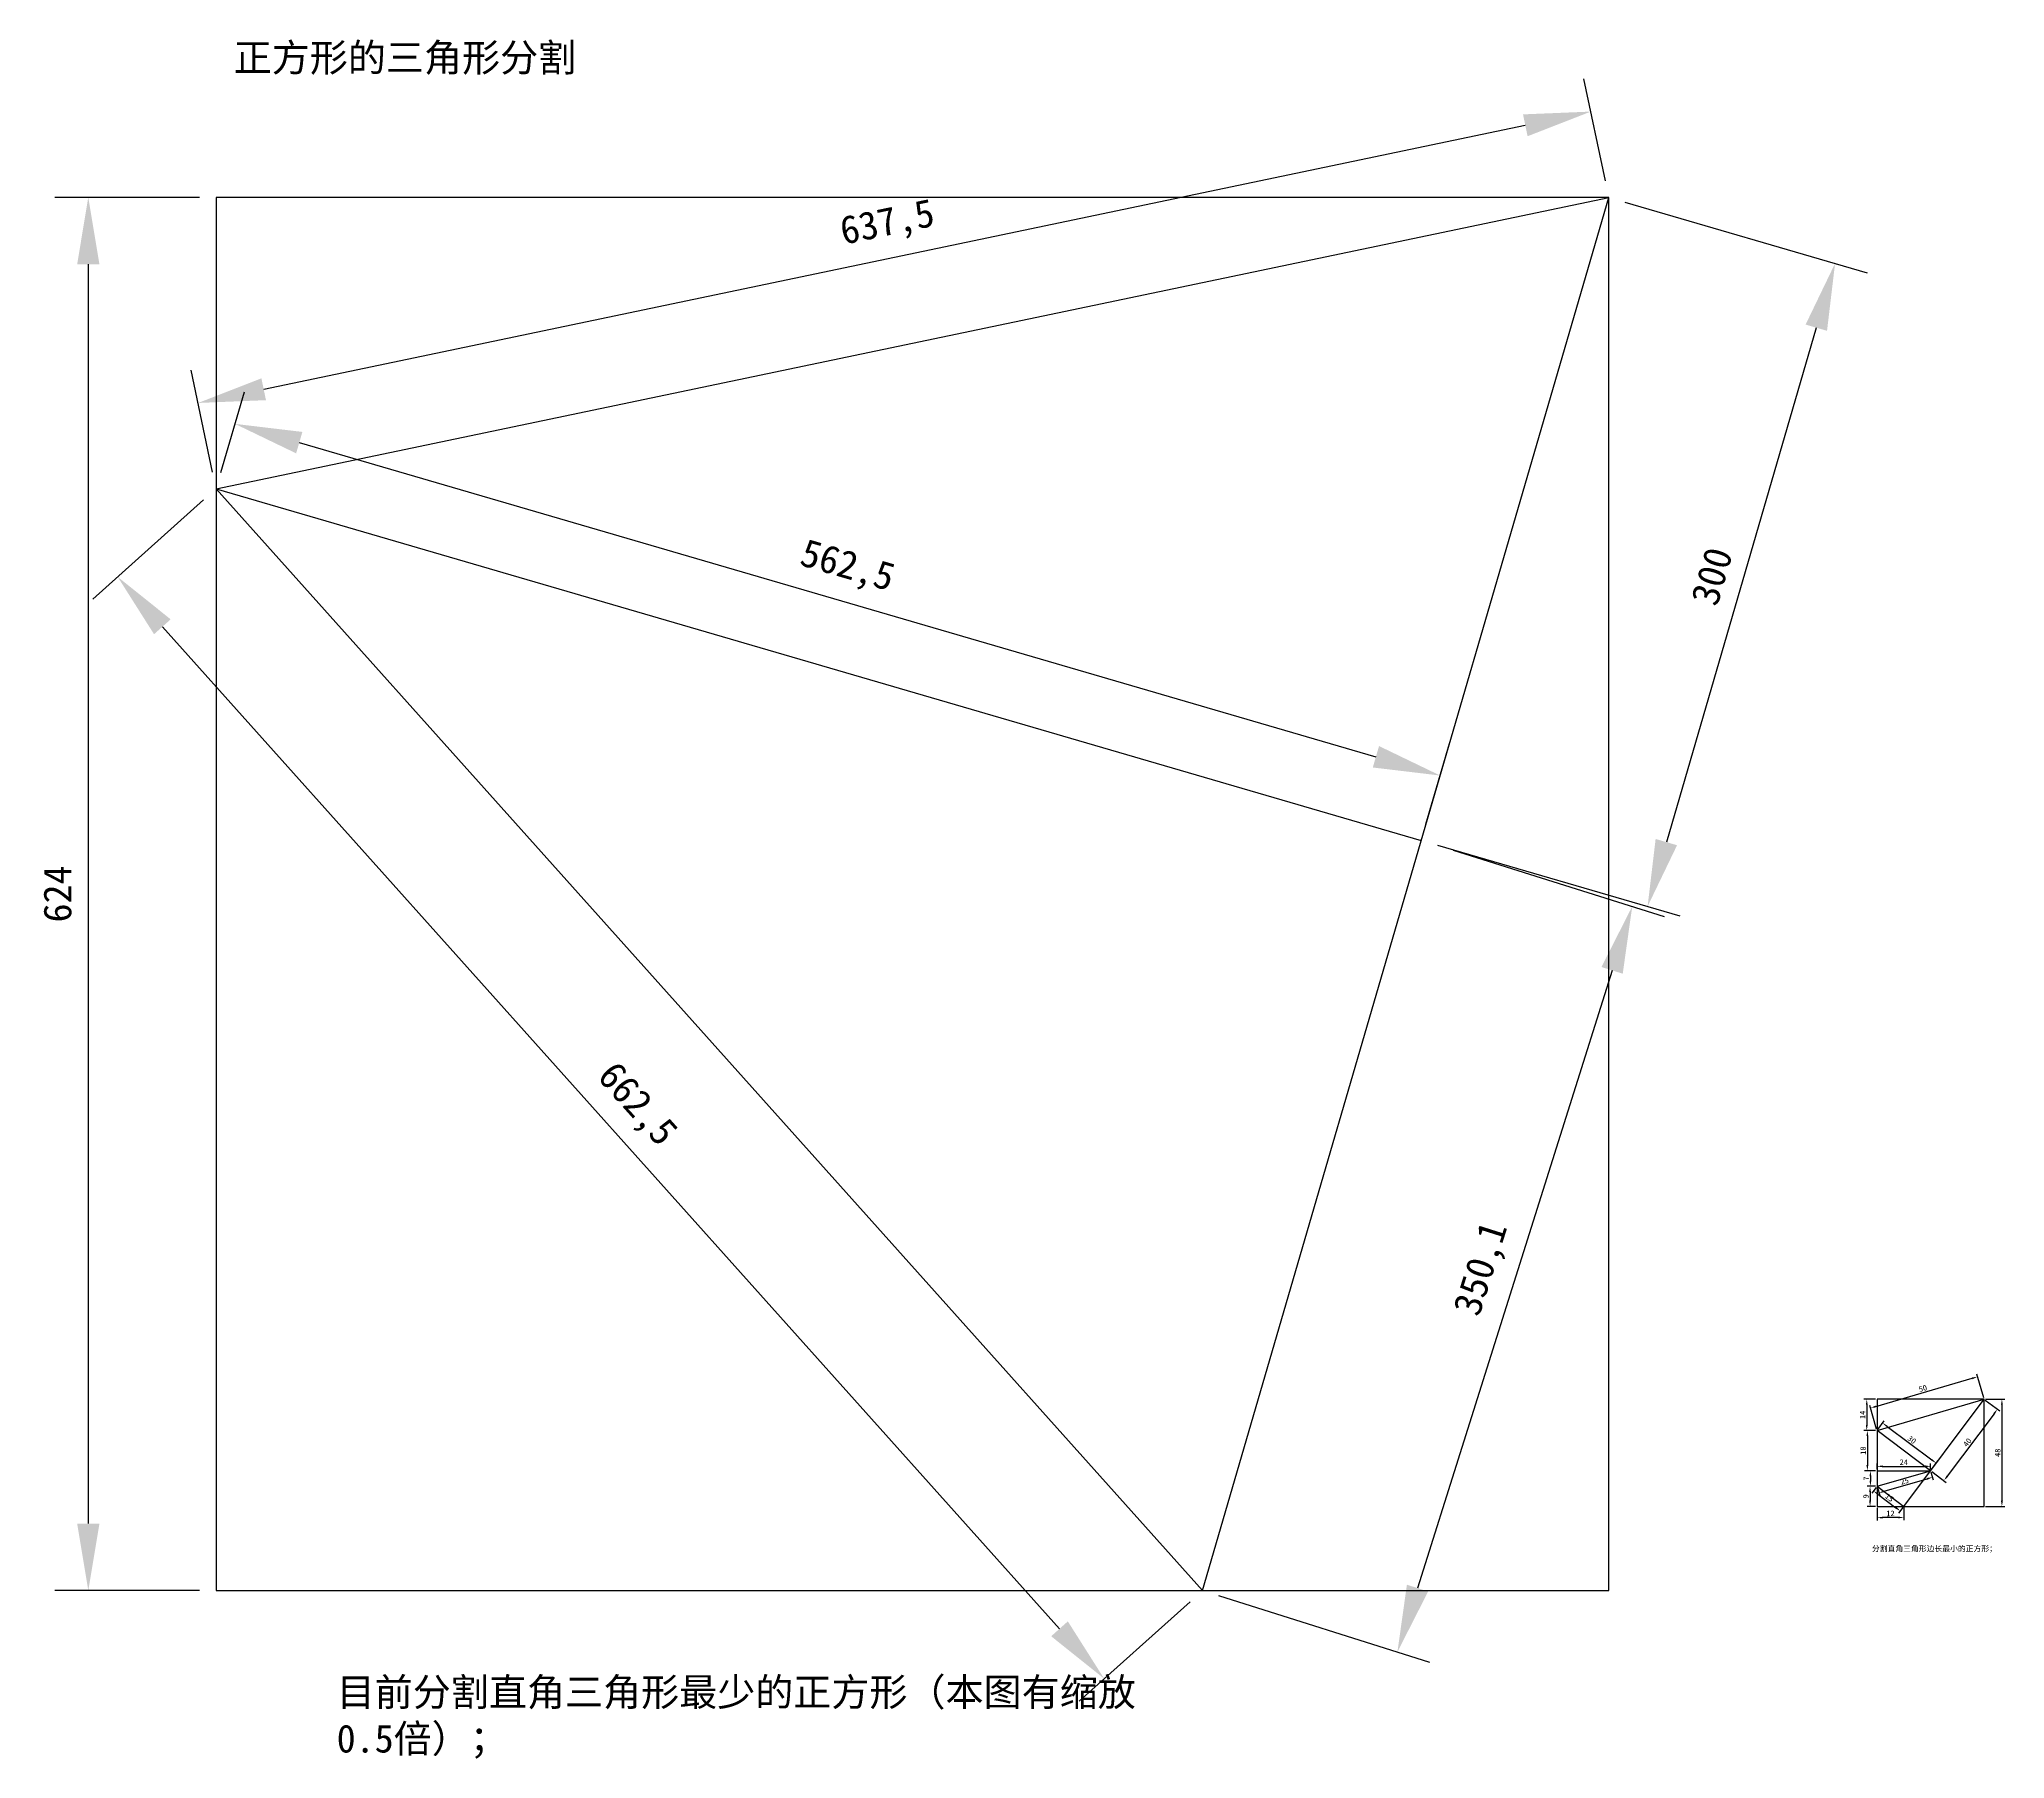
# Model space of a CAD drawing. Header units: millimetres. Extents: x 1207 to 3448, y -453 to 380.
# Drawn here: x 2567 to 3448, y -453 to 317 of the extents above; entities that cross this region are included whole.
import ezdxf

# ---------------------------------------------------------------- set-up
doc = ezdxf.new("R2010")
doc.units = ezdxf.units.MM
doc.styles.get("Standard").update_dxf_attribs({"font": '', "height": 1})
doc.styles.add('standard1', font='', dxfattribs={"height": 2.5})
doc.styles.get('Standard').set_extended_font_data('SimSun')
doc.styles.get('standard1').set_extended_font_data('SimSun')
doc.dimstyles.new('ISO-25', dxfattribs={"dimscale": 12, "dimtxt": 44, "dimasz": 2.5, "dimexe": 1.25, "dimexo": 0.625, "dimtad": 1, "dimdec": 1, "dimtxsty": 'Standard', "dimcen": 2.5, "dimclrd": 5, "dimclre": 5, "dimclrt": 4, "dimadec": 0, "dimazin": 0, "dimtfac": 1, "dimtdec": 1, "dimtmove": 0, "dimatfit": 3, "dimfxl": 1, "dimarcsym": 0})
doc.dimstyles.new('副本 ISO-25', dxfattribs={"dimtxt": 5, "dimasz": 2.5, "dimexe": 1.25, "dimexo": 0.625, "dimtad": 1, "dimdec": 0, "dimtxsty": 'standard1', "dimcen": 2.5, "dimclrd": 5, "dimclre": 5, "dimclrt": 4, "dimadec": 0, "dimazin": 0, "dimtfac": 1, "dimtdec": 0, "dimtmove": 0, "dimatfit": 3, "dimfxl": 1, "dimarcsym": 0})

msp = doc.modelspace()

# ---------------------------------------------------------------- texts
at = {"char_height": 12.5, "attachment_point": 1}
for s, insert, width in [('正方形的三角形分割', (2654.51, 314.84), 422.4238), ('目前分割直角三角形最少的正方形（本图有缩放0.5倍）；', (2700.64, -417.23), 360.2158)]:
    msp.add_mtext(s, dxfattribs=dict(at, insert=insert, width=width))
at = {"insert": (3388.52, -357.99), "char_height": 2.5, "width": 73.6338, "attachment_point": 1, "style": 'standard1'}
msp.add_mtext('分割直角三角形边长最小的正方形；', dxfattribs=at)

# ---------------------------------------------------------------- blocks, each defined once
blk = doc.blocks.new('*D37')
at = {"color": 5, "lineweight": -2}
for p, q in [((2639.1, 245.99), (2574.35, 245.99)), ((2589.35, 215.99), (2589.35, -348.01)), ((2639.1, -378.01), (2574.35, -378.01))]:
    blk.add_line(p, q, dxfattribs=at)
at = {"color": 5}
for points in [[(2584.35, 215.99), (2594.35, 215.99), (2589.35, 245.99)], [(2584.35, -348.01), (2594.35, -348.01), (2589.35, -378.01)]]:
    blk.add_solid(points, dxfattribs=at)
at = {"layer": 'Defpoints', "color": 0}
for p in [(2646.6, 245.99), (2589.35, -378.01), (2646.6, -378.01)]:
    blk.add_point(p, dxfattribs=at)
at = {"color": 4, "insert": (2575.6, -66.01), "char_height": 12.5, "attachment_point": 5, "rotation": 90}
blk.add_mtext('624', dxfattribs=at)
blk = doc.blocks.new('*D38')
at = {"color": 5, "lineweight": -2}
for p, q in [((2641.01, 110.48), (2591.35, 66)), ((2622.54, 53.66), (3024.51, -395.15)), ((3083.01, -383.02), (3033.35, -427.5))]:
    blk.add_line(p, q, dxfattribs=at)
at = {"color": 5}
for points in [[(2626.26, 56.99), (2618.81, 50.32), (2602.52, 76.01)], [(3028.23, -391.81), (3020.78, -398.48), (3044.52, -417.49)]]:
    blk.add_solid(points, dxfattribs=at)
at = {"layer": 'Defpoints', "color": 0}
for p in [(2646.6, 115.49), (3088.6, -378.01), (3044.52, -417.49)]:
    blk.add_point(p, dxfattribs=at)
at = {"color": 4, "insert": (2834.54, -160.88), "char_height": 12.5, "attachment_point": 5, "rotation": 311.849}
blk.add_mtext('662,5', dxfattribs=at)
blk = doc.blocks.new('*D39')
at = {"color": 5, "lineweight": -2}
for p, q in [((3277.8, 243.89), (3386.4, 212.21)), ((3363.6, 187.61), (3296.4, -42.79)), ((3193.8, -44.11), (3302.4, -75.79))]:
    blk.add_line(p, q, dxfattribs=at)
at = {"color": 5}
for points in [[(3358.8, 189.01), (3368.4, 186.21), (3372, 216.41)], [(3291.6, -41.39), (3301.2, -44.19), (3288, -71.59)]]:
    blk.add_solid(points, dxfattribs=at)
at = {"layer": 'Defpoints', "color": 0}
for p in [(3270.6, 245.99), (3186.6, -42.01), (3288, -71.59)]:
    blk.add_point(p, dxfattribs=at)
at = {"color": 4, "insert": (3316.8, 76.26), "char_height": 12.5, "attachment_point": 5, "rotation": 73.7398}
blk.add_mtext('300', dxfattribs=at)
blk = doc.blocks.new('*D40')
at = {"color": 5, "lineweight": -2}
for p, q in [((3200.95, -46.37), (3295.42, -76.13)), ((3272.09, -100.24), (3184.93, -376.91)), ((3095.75, -380.27), (3190.22, -410.03))]:
    blk.add_line(p, q, dxfattribs=at)
at = {"color": 5}
for points in [[(3267.33, -98.73), (3276.86, -101.74), (3281.11, -71.62)], [(3180.16, -375.41), (3189.69, -378.41), (3175.91, -405.52)]]:
    blk.add_solid(points, dxfattribs=at)
at = {"layer": 'Defpoints', "color": 0}
for p in [(3193.8, -44.11), (3088.6, -378.01), (3175.91, -405.52)]:
    blk.add_point(p, dxfattribs=at)
at = {"color": 4, "insert": (3214.4, -234.13), "char_height": 12.5, "attachment_point": 5, "rotation": 72.51222}
blk.add_mtext('350,1', dxfattribs=at)
blk = doc.blocks.new('*D41')
at = {"color": 5, "lineweight": -2}
for p, q in [((3269.07, 253.33), (3259.5, 299.08)), ((2667.93, 160.04), (3233.2, 278.26)), ((2645.07, 122.83), (2635.5, 168.58))]:
    blk.add_line(p, q, dxfattribs=at)
at = {"color": 5}
for points in [[(3232.18, 283.15), (3234.23, 273.36), (3262.57, 284.4)], [(2666.91, 164.93), (2668.96, 155.15), (2638.57, 153.9)]]:
    blk.add_solid(points, dxfattribs=at)
at = {"layer": 'Defpoints', "color": 0}
for p in [(3262.57, 284.4), (3270.6, 245.99), (2646.6, 115.49)]:
    blk.add_point(p, dxfattribs=at)
at = {"color": 4, "insert": (2947.54, 233.63), "char_height": 12.5, "attachment_point": 5, "rotation": 11.81228}
blk.add_mtext('637,5', dxfattribs=at)
blk = doc.blocks.new('*D42')
at = {"color": 5, "lineweight": -2}
for p, q in [((2648.7, 122.69), (2659.27, 158.93)), ((2683.87, 136.13), (3166.27, -4.57)), ((3188.7, -34.81), (3199.27, 1.43))]:
    blk.add_line(p, q, dxfattribs=at)
at = {"color": 5}
for points in [[(2685.27, 140.93), (2682.47, 131.33), (2655.07, 144.53)], [(3167.67, 0.23), (3164.87, -9.37), (3195.07, -12.97)]]:
    blk.add_solid(points, dxfattribs=at)
at = {"layer": 'Defpoints', "color": 0}
for p in [(2646.6, 115.49), (3195.07, -12.97), (3186.6, -42.01)]:
    blk.add_point(p, dxfattribs=at)
at = {"color": 4, "insert": (2929.22, 79.98), "char_height": 12.5, "attachment_point": 5, "rotation": 343.7398}
blk.add_mtext('562,5', dxfattribs=at)
blk = doc.blocks.new('*D43')
at = {"color": 5, "lineweight": -2}
for p, q in [((3439.42, -292.32), (3448, -292.32)), ((3446.75, -294.82), (3446.75, -337.82)), ((3439.42, -340.32), (3448, -340.32))]:
    blk.add_line(p, q, dxfattribs=at)
at = {"color": 5}
for points in [[(3446.33, -294.82), (3447.17, -294.82), (3446.75, -292.32)], [(3446.33, -337.82), (3447.17, -337.82), (3446.75, -340.32)]]:
    blk.add_solid(points, dxfattribs=at)
at = {"layer": 'Defpoints', "color": 0}
for p in [(3438.79, -292.32), (3438.79, -340.32), (3446.75, -340.32)]:
    blk.add_point(p, dxfattribs=at)
at = {"color": 4, "insert": (3444.87, -316.32), "char_height": 2.5, "attachment_point": 5, "rotation": 90, "style": 'standard1'}
blk.add_mtext('48', dxfattribs=at)
blk = doc.blocks.new('*D44')
at = {"color": 5, "lineweight": -2}
for p, q in [((3443.27, -298.8), (3422.27, -326.8)), ((3439.29, -292.69), (3445.77, -297.55)), ((3415.29, -324.69), (3421.77, -329.55))]:
    blk.add_line(p, q, dxfattribs=at)
at = {"color": 5}
for points in [[(3442.93, -298.55), (3443.6, -299.05), (3444.77, -296.8)], [(3421.93, -326.55), (3422.6, -327.05), (3420.77, -328.8)]]:
    blk.add_solid(points, dxfattribs=at)
at = {"layer": 'Defpoints', "color": 0}
for p in [(3438.79, -292.32), (3414.79, -324.32), (3420.77, -328.8)]:
    blk.add_point(p, dxfattribs=at)
at = {"color": 4, "insert": (3431.27, -311.67), "char_height": 2.5, "attachment_point": 5, "rotation": 53.1301, "style": 'standard1'}
blk.add_mtext('40', dxfattribs=at)
blk = doc.blocks.new('*D46')
at = {"color": 5, "lineweight": -2}
for p, q in [((3438.62, -291.72), (3435.51, -281.06)), ((3390.26, -295.56), (3433.46, -282.96)), ((3390.62, -305.72), (3387.51, -295.06))]:
    blk.add_line(p, q, dxfattribs=at)
at = {"color": 5}
for points in [[(3433.34, -282.56), (3433.57, -283.36), (3435.86, -282.26)], [(3390.14, -295.16), (3390.37, -295.96), (3387.86, -296.26)]]:
    blk.add_solid(points, dxfattribs=at)
at = {"layer": 'Defpoints', "color": 0}
for p in [(3435.86, -282.26), (3438.79, -292.32), (3390.79, -306.32)]:
    blk.add_point(p, dxfattribs=at)
at = {"color": 4, "insert": (3411.33, -287.46), "char_height": 2.5, "attachment_point": 5, "rotation": 16.2602, "style": 'standard1'}
blk.add_mtext('50', dxfattribs=at)
blk = doc.blocks.new('*D47')
at = {"color": 5, "lineweight": -2}
for p, q in [((3391.17, -305.82), (3394.05, -301.97)), ((3395.3, -304.47), (3415.3, -319.47)), ((3415.17, -323.82), (3418.05, -319.97))]:
    blk.add_line(p, q, dxfattribs=at)
at = {"color": 5}
for points in [[(3395.55, -304.14), (3395.05, -304.8), (3393.3, -302.97)], [(3415.55, -319.14), (3415.05, -319.8), (3417.3, -320.97)]]:
    blk.add_solid(points, dxfattribs=at)
at = {"layer": 'Defpoints', "color": 0}
for p in [(3390.79, -306.32), (3414.79, -324.32), (3417.3, -320.97)]:
    blk.add_point(p, dxfattribs=at)
at = {"color": 4, "insert": (3406.42, -310.47), "char_height": 2.5, "attachment_point": 5, "rotation": 323.1301, "style": 'standard1'}
blk.add_mtext('30', dxfattribs=at)
blk = doc.blocks.new('*D48')
at = {"color": 5, "lineweight": -2}
for p, q in [((3390.79, -323.69), (3390.79, -321.13)), ((3393.29, -322.38), (3412.29, -322.38)), ((3414.79, -323.69), (3414.79, -321.13))]:
    blk.add_line(p, q, dxfattribs=at)
at = {"color": 5}
for points in [[(3393.29, -321.96), (3393.29, -322.8), (3390.79, -322.38)], [(3412.29, -321.96), (3412.29, -322.8), (3414.79, -322.38)]]:
    blk.add_solid(points, dxfattribs=at)
at = {"layer": 'Defpoints', "color": 0}
for p in [(3390.79, -324.32), (3414.79, -322.38), (3414.79, -324.32)]:
    blk.add_point(p, dxfattribs=at)
at = {"color": 4, "insert": (3402.79, -320.51), "char_height": 2.5, "attachment_point": 5, "style": 'standard1'}
blk.add_mtext('24', dxfattribs=at)
blk = doc.blocks.new('*D49')
at = {"color": 5, "lineweight": -2}
for p, q in [((3414.97, -324.92), (3416, -328.47)), ((3390.97, -331.92), (3392, -335.47)), ((3394.05, -333.57), (3413.25, -327.97))]:
    blk.add_line(p, q, dxfattribs=at)
at = {"color": 5}
for points in [[(3393.94, -333.17), (3394.17, -333.97), (3391.65, -334.27)], [(3413.14, -327.57), (3413.37, -328.37), (3415.65, -327.27)]]:
    blk.add_solid(points, dxfattribs=at)
at = {"layer": 'Defpoints', "color": 0}
for p in [(3414.79, -324.32), (3390.79, -331.32), (3415.65, -327.27)]:
    blk.add_point(p, dxfattribs=at)
at = {"color": 4, "insert": (3403.13, -328.97), "char_height": 2.5, "attachment_point": 5, "rotation": 16.2602, "style": 'standard1'}
blk.add_mtext('25', dxfattribs=at)
blk = doc.blocks.new('*D50')
at = {"color": 5, "lineweight": -2}
for p, q in [((3390.42, -331.82), (3388.48, -334.4)), ((3391.23, -334.9), (3399.23, -340.9)), ((3402.42, -340.82), (3400.48, -343.4))]:
    blk.add_line(p, q, dxfattribs=at)
at = {"color": 5}
for points in [[(3391.48, -334.56), (3390.98, -335.23), (3389.23, -333.4)], [(3399.48, -340.56), (3398.98, -341.23), (3401.23, -342.4)]]:
    blk.add_solid(points, dxfattribs=at)
at = {"layer": 'Defpoints', "color": 0}
for p in [(3390.79, -331.32), (3401.23, -342.4), (3402.79, -340.32)]:
    blk.add_point(p, dxfattribs=at)
at = {"color": 4, "insert": (3396.35, -336.4), "char_height": 2.5, "attachment_point": 5, "rotation": 323.1301, "style": 'standard1'}
blk.add_mtext('15', dxfattribs=at)
blk = doc.blocks.new('*D51')
at = {"color": 5, "lineweight": -2}
for p, q in [((3390.8, -340.94), (3390.86, -346.63)), ((3402.8, -340.82), (3402.86, -346.51)), ((3400.34, -345.28), (3393.34, -345.35))]:
    blk.add_line(p, q, dxfattribs=at)
at = {"color": 5}
for points in [[(3393.34, -344.94), (3393.35, -345.77), (3390.84, -345.38)], [(3400.34, -344.87), (3400.35, -345.7), (3402.84, -345.26)]]:
    blk.add_solid(points, dxfattribs=at)
at = {"layer": 'Defpoints', "color": 0}
for p in [(3390.79, -340.32), (3402.79, -340.19), (3390.84, -345.38)]:
    blk.add_point(p, dxfattribs=at)
at = {"color": 4, "insert": (3396.82, -343.44), "char_height": 2.5, "attachment_point": 5, "rotation": 0.59681, "style": 'standard1'}
blk.add_mtext('12', dxfattribs=at)
blk = doc.blocks.new('*D52')
at = {"color": 5, "lineweight": -2}
for p, q in [((3390.17, -331.32), (3386.43, -331.32)), ((3387.68, -333.82), (3387.68, -337.82)), ((3390.17, -340.32), (3386.43, -340.32))]:
    blk.add_line(p, q, dxfattribs=at)
at = {"color": 5}
for points in [[(3387.26, -333.82), (3388.09, -333.82), (3387.68, -331.32)], [(3387.26, -337.82), (3388.09, -337.82), (3387.68, -340.32)]]:
    blk.add_solid(points, dxfattribs=at)
at = {"layer": 'Defpoints', "color": 0}
for p in [(3390.79, -331.32), (3387.68, -340.32), (3390.79, -340.32)]:
    blk.add_point(p, dxfattribs=at)
at = {"color": 4, "insert": (3385.8, -335.82), "char_height": 2.5, "attachment_point": 5, "rotation": 90, "style": 'standard1'}
blk.add_mtext('9', dxfattribs=at)
blk = doc.blocks.new('*D53')
at = {"color": 5, "lineweight": -2}
for p, q in [((3390.17, -324.32), (3386.59, -324.32)), ((3390.17, -331.32), (3386.59, -331.32)), ((3387.84, -326.82), (3387.84, -328.82))]:
    blk.add_line(p, q, dxfattribs=at)
at = {"color": 5}
for points in [[(3387.42, -326.82), (3388.25, -326.82), (3387.84, -324.32)], [(3387.42, -328.82), (3388.25, -328.82), (3387.84, -331.32)]]:
    blk.add_solid(points, dxfattribs=at)
at = {"layer": 'Defpoints', "color": 0}
for p in [(3390.79, -324.32), (3387.84, -331.32), (3390.79, -331.32)]:
    blk.add_point(p, dxfattribs=at)
at = {"color": 4, "insert": (3385.96, -327.82), "char_height": 2.5, "attachment_point": 5, "rotation": 90, "style": 'standard1'}
blk.add_mtext('7', dxfattribs=at)
blk = doc.blocks.new('*D54')
at = {"color": 5, "lineweight": -2}
for p, q in [((3390.17, -306.32), (3385.22, -306.32)), ((3386.47, -308.82), (3386.47, -321.82)), ((3390.17, -324.32), (3385.22, -324.32))]:
    blk.add_line(p, q, dxfattribs=at)
at = {"color": 5}
for points in [[(3386.05, -308.82), (3386.89, -308.82), (3386.47, -306.32)], [(3386.05, -321.82), (3386.89, -321.82), (3386.47, -324.32)]]:
    blk.add_solid(points, dxfattribs=at)
at = {"layer": 'Defpoints', "color": 0}
for p in [(3390.79, -306.32), (3386.47, -324.32), (3390.79, -324.32)]:
    blk.add_point(p, dxfattribs=at)
at = {"color": 4, "insert": (3384.6, -315.32), "char_height": 2.5, "attachment_point": 5, "rotation": 90, "style": 'standard1'}
blk.add_mtext('18', dxfattribs=at)
blk = doc.blocks.new('*D55')
at = {"color": 5, "lineweight": -2}
for p, q in [((3390.17, -292.32), (3384.95, -292.32)), ((3386.2, -294.82), (3386.2, -303.82)), ((3390.17, -306.32), (3384.95, -306.32))]:
    blk.add_line(p, q, dxfattribs=at)
at = {"color": 5}
for points in [[(3385.79, -294.82), (3386.62, -294.82), (3386.2, -292.32)], [(3385.79, -303.82), (3386.62, -303.82), (3386.2, -306.32)]]:
    blk.add_solid(points, dxfattribs=at)
at = {"layer": 'Defpoints', "color": 0}
for p in [(3390.79, -292.32), (3386.2, -306.32), (3390.79, -306.32)]:
    blk.add_point(p, dxfattribs=at)
at = {"color": 4, "insert": (3384.33, -299.32), "char_height": 2.5, "attachment_point": 5, "rotation": 90, "style": 'standard1'}
blk.add_mtext('14', dxfattribs=at)

# ---------------------------------------------------------------- dimensions: what is measured, and where the dimension line sits
for p1, p2, distance, dimstyle, picture, middle in [((2646.6, 115.49), (3270.6, 245.99), 39.24, 'ISO-25', '*D41', (2947.54, 233.63)), ((2646.6, 245.99), (2646.6, -378.01), -57.25, 'ISO-25', '*D37', (2575.6, -66.01)), ((3270.6, 245.99), (3186.6, -42.01), 105.63, 'ISO-25', '*D39', (3316.8, 76.26)), ((2646.6, 115.49), (3186.6, -42.01), 30.26, 'ISO-25', '*D42', (2929.22, 79.98)), ((2646.6, 115.49), (3088.6, -378.01), -59.17, 'ISO-25', '*D38', (2834.54, -160.88)), ((3193.8, -44.11), (3088.6, -378.01), 91.54, 'ISO-25', '*D40', (3214.4, -234.13)), ((3390.79, -306.32), (3438.79, -292.32), 10.48, '副本 ISO-25', '*D46', (3411.33, -287.46)), ((3390.79, -292.32), (3390.79, -306.32), -4.59, '副本 ISO-25', '*D55', (3384.33, -299.32)), ((3438.79, -292.32), (3414.79, -324.32), 7.47, '副本 ISO-25', '*D44', (3431.27, -311.67)), ((3390.79, -306.32), (3390.79, -324.32), -4.32, '副本 ISO-25', '*D54', (3384.6, -315.32)), ((3390.79, -306.32), (3414.79, -324.32), 4.18, '副本 ISO-25', '*D47', (3406.42, -310.47)), ((3390.79, -324.32), (3390.79, -331.32), -2.95, '副本 ISO-25', '*D53', (3385.96, -327.82)), ((3390.79, -324.32), (3414.79, -324.32), 1.93, '副本 ISO-25', '*D48', (3402.79, -320.51)), ((3390.79, -331.32), (3414.79, -324.32), -3.08, '副本 ISO-25', '*D49', (3403.13, -328.97)), ((3390.79, -331.32), (3390.79, -340.32), -3.12, '副本 ISO-25', '*D52', (3385.8, -335.82)), ((3390.79, -331.32), (3402.79, -340.32), -2.6, '副本 ISO-25', '*D50', (3396.35, -336.4)), ((3402.79, -340.19), (3390.79, -340.32), 5.07, '副本 ISO-25', '*D51', (3396.82, -343.44))]:
    dim = msp.add_aligned_dim(p1=p1, p2=p2, distance=distance, dimstyle=dimstyle)
    dim.commit()
    dim.dimension.update_dxf_attribs({"geometry": picture, "text_midpoint": middle})
dim = msp.add_linear_dim(base=(3446.75, -340.32), p1=(3438.79, -292.32), p2=(3438.79, -340.32), angle=270, dimstyle='副本 ISO-25')
dim.commit()
dim.dimension.update_dxf_attribs({"geometry": '*D43', "text_midpoint": (3446.75, -316.32), "dimtype": 161})

# ---------------------------------------------------------------- linework, layer by layer
for p, q in [((2646.6, 115.49), (3270.6, 245.99)), ((3088.6, -378.01), (3270.6, 245.99)), ((3088.6, -378.01), (2646.6, 115.49)), ((2646.6, 115.49), (3186.6, -42.01)), ((3390.79, -306.32), (3438.79, -292.32)), ((3402.79, -340.32), (3438.79, -292.32)), ((3414.79, -324.32), (3390.79, -306.32)), ((3390.79, -324.32), (3414.79, -324.32)), ((3390.79, -331.32), (3414.79, -324.32)), ((3390.79, -331.32), (3402.79, -340.32))]:
    msp.add_line(p, q)
for points in [[(2646.6, 245.99), (2646.6, -378.01), (3270.6, -378.01), (3270.6, 245.99)], [(3390.79, -292.32), (3390.79, -340.32), (3438.79, -340.32), (3438.79, -292.32)]]:
    msp.add_lwpolyline(points, close=True)

msp.set_redraw_order([(e.dxf.handle, doc.entitydb.next_handle()) for e in msp.query("TEXT MTEXT ATTDEF DIMENSION ARC_DIMENSION")])  # texts and dimensions are drawn at this point

doc.saveas('drawing.dxf')
